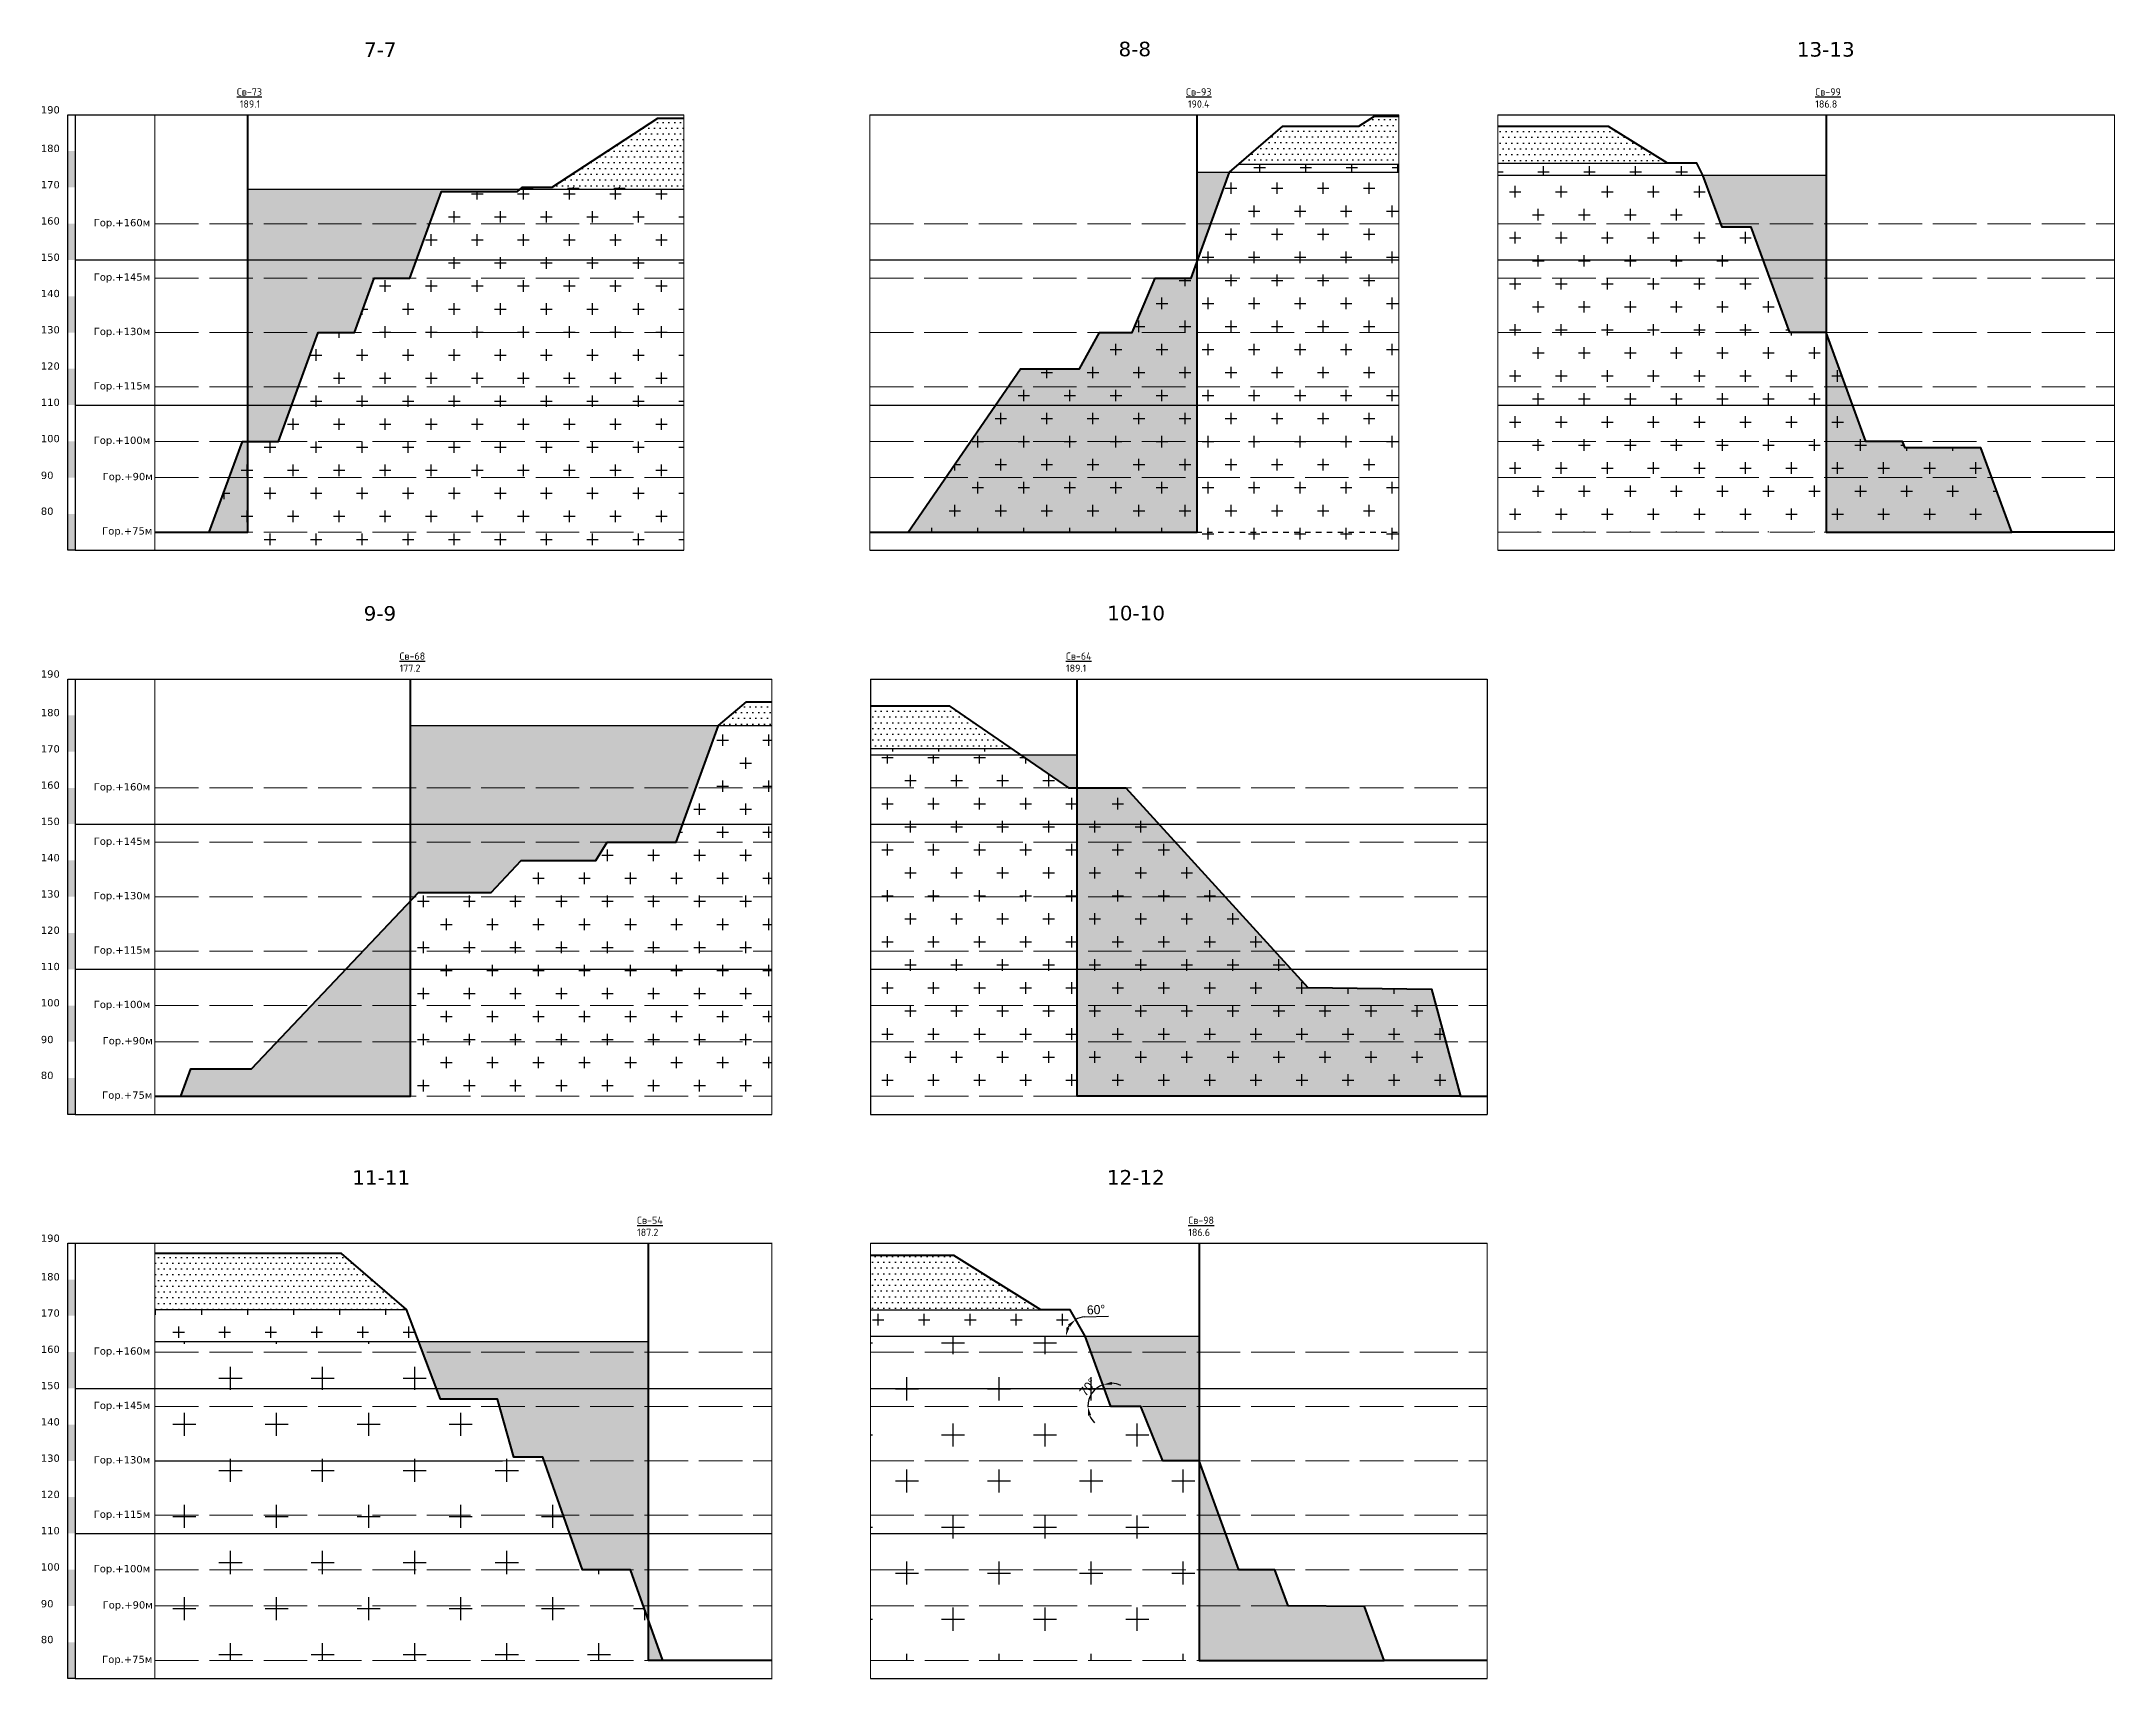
# Model space of a CAD drawing. Header units: millimetres. Extents: x 0 to 6474735, y 0 to 11273163.
# Drawn here: x 3235050 to 3235622, y 5635811 to 5636262 of the extents above; entities that cross this region are included whole.
import ezdxf

# ---------------------------------------------------------------- set-up
doc = ezdxf.new("R2010")
doc.units = ezdxf.units.MM
doc.header["$PDMODE"] = 32
doc.header["$PDSIZE"] = 0.8
for name, pattern in [('ACAD_ISO02W100', [15, 12, -3]), ('AHIDDEN2', [3, 1.5, -1.5]), ('AHIDDEN4', [7, 5, -2])]:
    doc.linetypes.add(name, pattern=pattern)
doc.layers.add('ПЛАН НА КІНЕЦЬ', color=7, linetype='Continuous')
doc.styles.add('ISO Proportional', font='isocpeur.ttf')
doc.styles.add('стиль1', font='verdana.ttf', dxfattribs={"height": 4})
doc.dimstyles.new('ISO-25', dxfattribs={"dimtxt": 2.5, "dimasz": 2.5, "dimexe": 1.25, "dimexo": 0.625, "dimtad": 1, "dimtxsty": 'Standard', "dimcen": 2.5, "dimadec": 0, "dimazin": 0, "dimtfac": 1, "dimtmove": 0, "dimatfit": 3, "dimfxl": 1, "dimarcsym": 0})

msp = doc.modelspace()

# ---------------------------------------------------------------- texts
at = {"layer": 'ПЛАН НА КІНЕЦЬ', "attachment_point": 1, "style": 'стиль1'}
for s, width, insert, char_height in [('7-7', 3.78159, (3235138.774, 5636261.86), 4), ('8-8', 3.78159, (3235346.862, 5636262.037), 4), ('13-13', 3.78159, (3235533.916, 5636261.938), 4), ('190', 7.35435, (3235049.655, 5636244.267), 2), ('180', 7.35435, (3235049.655, 5636233.634), 2), ('170', 7.35435, (3235049.655, 5636223.634), 2), ('160', 7.35435, (3235049.655, 5636213.634), 2), ('Гор.+160м', 7.35435, (3235064.245, 5636213.169), 2), ('150', 7.35435, (3235049.655, 5636203.634), 2), ('Гор.+145м', 7.35435, (3235064.245, 5636198.169), 2), ('140', 7.35435, (3235049.655, 5636193.634), 2), ('130', 7.35435, (3235049.655, 5636183.634), 2), ('Гор.+130м', 7.35435, (3235064.245, 5636183.169), 2), ('120', 7.35435, (3235049.655, 5636173.634), 2), ('110', 7.35435, (3235049.655, 5636163.634), 2), ('Гор.+115м', 7.35435, (3235064.245, 5636168.169), 2), ('100', 7.35435, (3235049.655, 5636153.634), 2), ('Гор.+100м', 7.35435, (3235064.245, 5636153.169), 2), ('90', 7.35435, (3235049.655, 5636143.501), 2), ('Гор.+90м', 7.35435, (3235066.695, 5636143.169), 2), ('80', 7.35435, (3235049.655, 5636133.618), 2), ('Гор.+75м', 7.35435, (3235066.575, 5636128.169), 2), ('9-9', 3.78159, (3235138.683, 5636106.444), 4), ('10-10', 3.78159, (3235343.726, 5636106.536), 4), ('190', 7.35435, (3235049.655, 5636088.727), 2), ('180', 7.35435, (3235049.655, 5636078.094), 2), ('170', 7.35435, (3235049.655, 5636068.094), 2), ('160', 7.35435, (3235049.655, 5636058.094), 2), ('Гор.+160м', 7.35435, (3235064.245, 5636057.629), 2), ('150', 7.35435, (3235049.655, 5636048.094), 2), ('140', 7.35435, (3235049.655, 5636038.094), 2), ('Гор.+145м', 7.35435, (3235064.245, 5636042.629), 2), ('130', 7.35435, (3235049.655, 5636028.094), 2), ('Гор.+130м', 7.35435, (3235064.245, 5636027.629), 2), ('120', 7.35435, (3235049.655, 5636018.094), 2), ('Гор.+115м', 7.35435, (3235064.245, 5636012.629), 2), ('110', 7.35435, (3235049.655, 5636008.094), 2), ('100', 7.35435, (3235049.655, 5635998.094), 2), ('Гор.+100м', 7.35435, (3235064.245, 5635997.629), 2), ('90', 7.35435, (3235049.655, 5635987.961), 2), ('Гор.+90м', 7.35435, (3235066.695, 5635987.629), 2), ('80', 7.35435, (3235049.655, 5635978.078), 2), ('Гор.+75м', 7.35435, (3235066.575, 5635972.629), 2), ('11-11', 3.78159, (3235135.537, 5635950.924), 4), ('12-12', 3.78159, (3235343.645, 5635950.974), 4), ('190', 7.35435, (3235049.655, 5635933.187), 2), ('180', 7.35435, (3235049.655, 5635922.554), 2), ('170', 7.35435, (3235049.655, 5635912.554), 2), ('160', 7.35435, (3235049.655, 5635902.554), 2), ('Гор.+160м', 7.35435, (3235064.245, 5635902.09), 2), ('150', 7.35435, (3235049.655, 5635892.554), 2), ('Гор.+145м', 7.35435, (3235064.245, 5635887.09), 2), ('140', 7.35435, (3235049.655, 5635882.554), 2), ('130', 7.35435, (3235049.655, 5635872.554), 2), ('Гор.+130м', 7.35435, (3235064.245, 5635872.09), 2), ('120', 7.35435, (3235049.655, 5635862.554), 2), ('Гор.+115м', 7.35435, (3235064.245, 5635857.09), 2), ('110', 7.35435, (3235049.655, 5635852.554), 2), ('100', 7.35435, (3235049.655, 5635842.554), 2), ('Гор.+100м', 7.35435, (3235064.245, 5635842.09), 2), ('90', 7.35435, (3235049.655, 5635832.421), 2), ('Гор.+90м', 7.35435, (3235066.695, 5635832.09), 2), ('80', 7.35435, (3235049.655, 5635822.538), 2), ('Гор.+75м', 7.35435, (3235066.575, 5635817.089), 2)]:
    msp.add_mtext_dynamic_manual_height_columns(s, width=width, gutter_width=7.5, heights=[0], dxfattribs=dict(at, insert=insert, char_height=char_height))
at = {"layer": 'ПЛАН НА КІНЕЦЬ', "linetype": 'AHIDDEN4', "char_height": 2, "attachment_point": 1, "style": 'ISO Proportional'}
for s, insert in [('\\pi0.79384;{\\LСв-73}\\P\\pi1.5938;189.1', (3235102.937, 5636249.205)), ('\\pi0.79384;{\\LСв-93}\\P\\pi1.2938;190.4', (3235364.709, 5636249.205)), ('\\pi0.79384;{\\LСв-99\\P\\pi1.3938;}186.8', (3235538.217, 5636249.205)), ('\\pi0.79384;{\\LСв-68\\P\\pi1.3938;}177.2', (3235147.793, 5636093.665)), ('\\pi0.69384;{\\LСв-64\\P\\pi1.5938;}189.1', (3235331.672, 5636093.665)), ('\\pi0.69384;{\\LСв-54\\P\\pi1.3938;}187.2', (3235213.393, 5635938.126)), ('\\pi0.79384;{\\LСв-98\\P\\pi1.3938;}186.6', (3235365.305, 5635938.126))]:
    msp.add_mtext_dynamic_manual_height_columns(s, width=8.18768, gutter_width=7.5, heights=[0], dxfattribs=dict(at, insert=insert))

# ---------------------------------------------------------------- blocks, each defined once
blk = doc.blocks.new('*D112')
at = {"layer": 'Defpoints', "color": 0, "transparency": 16777216}
for p in [(3235333.53, 5635912.39), (3235332.66, 5635907.01), (3235278.44, 5635905.19), (3235337.62, 5635905.19), (3235369.11, 5635905.19)]:
    blk.add_point(p, dxfattribs=at)
at = {"layer": 'ПЛАН НА КІНЕЦЬ', "color": 0, "lineweight": -2, "transparency": 16777216}
blk.add_line((3235337.41, 5635910.47), (3235344.08, 5635910.72), dxfattribs=at)
for start, end in [(147.0207, 152.6025), (92.2256, 119.6231)]:
    blk.add_arc((3235337.62, 5635905.19), 5.28, start, end, dxfattribs=at)
at = {"layer": 'ПЛАН НА КІНЕЦЬ', "color": 0, "transparency": 16777216}
for points in [[(3235333.34, 5635907.52), (3235332.53, 5635907.72), (3235332.34, 5635905.19)], [(3235332.91, 5635908.37), (3235333.48, 5635907.76), (3235335.01, 5635909.78)]]:
    blk.add_solid(points, dxfattribs=at)
at = {"layer": 'ПЛАН НА КІНЕЦЬ', "color": 0, "transparency": 16777216, "insert": (3235340.67, 5635912.47), "char_height": 2.5, "attachment_point": 5, "rotation": 2.2256}
blk.add_mtext('60°', dxfattribs=at)
blk = doc.blocks.new('*D113')
at = {"layer": 'Defpoints', "color": 0, "transparency": 16777216}
for p in [(3235337.62, 5635905.19), (3235278.44, 5635885.79), (3235338.9, 5635888.31), (3235344.77, 5635885.79), (3235448.52, 5635885.79)]:
    blk.add_point(p, dxfattribs=at)
at = {"layer": 'ПЛАН НА КІНЕЦЬ', "color": 0, "lineweight": -2, "transparency": 16777216}
for start, end in [(110.2393, 180), (65.1223, 87.6808), (202.5585, 225.117)]:
    blk.add_arc((3235344.77, 5635885.79), 6.39, start, end, dxfattribs=at)
at = {"layer": 'ПЛАН НА КІНЕЦЬ', "color": 0, "transparency": 16777216}
for points in [[(3235345.1, 5635891.77), (3235344.97, 5635892.59), (3235342.56, 5635891.79)], [(3235338.46, 5635883.26), (3235339.28, 5635883.42), (3235338.38, 5635885.79)]]:
    blk.add_solid(points, dxfattribs=at)
at = {"layer": 'ПЛАН НА КІНЕЦЬ', "color": 0, "transparency": 16777216, "insert": (3235338.44, 5635891.11), "char_height": 2.5, "attachment_point": 5, "rotation": 49.9538}
blk.add_mtext('70°', dxfattribs=at)

# ---------------------------------------------------------------- dimensions: what is measured, and where the dimension line sits
at = {"layer": 'ПЛАН НА КІНЕЦЬ'}
dim = msp.add_angular_dim_2l(base=(3235332.664, 5635907.007), line1=((3235278.439, 5635905.191), (3235369.112, 5635905.191)), line2=((3235337.62, 5635905.191), (3235333.526, 5635912.391)), dimstyle='ISO-25', dxfattribs=at)
dim.commit()
dim.dimension.update_dxf_attribs({"geometry": '*D112', "text_midpoint": (3235340.673, 5635912.468)})
dim = msp.add_angular_dim_2l(base=(3235338.901, 5635888.314), line1=((3235278.439, 5635885.791), (3235448.517, 5635885.791)), line2=((3235344.772, 5635885.791), (3235337.62, 5635905.191)), dimstyle='ISO-25', dxfattribs=at)
dim.commit()
dim.dimension.update_dxf_attribs({"geometry": '*D113', "text_midpoint": (3235339.88, 5635889.903), "dimtype": 162})

# ---------------------------------------------------------------- hatches: boundary and pattern name
at = {"layer": 'ПЛАН НА КІНЕЦЬ'}
h = msp.add_hatch(dxfattribs=at)
h.set_pattern_fill('DOTS', color=256)
h.set_pattern_definition([(0, (3431.64, 837.063), (0.79375, 1.5875), [0, -1.5875])])
h.paths.add_polyline_path([(3235205.84, 5636231.871), (3235219.782, 5636231.871), (3235219.782, 5636240.971), (3235219.778, 5636240.971)])
h.paths.add_polyline_path([(3235219.782, 5636231.871), (3235226.963, 5636231.871), (3235226.963, 5636240.971), (3235219.782, 5636240.971)])
h.paths.add_polyline_path([(3235219.782, 5636221.971), (3235226.963, 5636221.971), (3235226.963, 5636231.871), (3235219.782, 5636231.871)])
h.paths.add_polyline_path([(3235219.782, 5636231.871), (3235205.84, 5636231.871), (3235190.675, 5636221.971), (3235219.782, 5636221.971)])
h = msp.add_hatch(dxfattribs=at)
h.set_pattern_fill('DOTS', color=256)
h.set_pattern_definition([(0, (3691.6723, 1074.3562), (0.79375, 1.5875), [0, -1.5875])])
h.paths.add_polyline_path([(3235424.122, 5636228.271), (3235424.122, 5636231.871), (3235384.185, 5636231.871), (3235380.023, 5636228.271)])
h.paths.add_polyline_path([(3235424.122, 5636231.871), (3235424.122, 5636241.473), (3235417.485, 5636241.473), (3235413.164, 5636238.771), (3235392.164, 5636238.771), (3235384.185, 5636231.871)])
h = msp.add_hatch(dxfattribs=at)
h.set_pattern_fill('DOTS', color=256)
h.set_pattern_definition([(0, (3839.5101, 2093.41), (0.79375, 1.5875), [0, -1.5875])])
h.paths.add_polyline_path([(3235451.452, 5636238.671), (3235451.452, 5636231.871), (3235492.912, 5636231.871), (3235481.975, 5636238.671)])
h.paths.add_polyline_path([(3235451.452, 5636231.871), (3235451.452, 5636228.571), (3235498.219, 5636228.571), (3235492.912, 5636231.871)])
h = msp.add_hatch(color=256, dxfattribs=at)
h.dxf.hatch_style = 1
h.paths.add_polyline_path([(3235059.14, 5636231.871), (3235057.14, 5636231.871), (3235057.14, 5636221.871), (3235059.14, 5636221.871)])
h = msp.add_hatch(dxfattribs=at)
h.set_pattern_fill('CROSS', color=256)
h.set_pattern_definition([(0, (3235460.4, 5636227.404), (6.35, 6.35), [3.175, -9.525]), (90, (3235461.9875, 5636225.8167), (-6.35, 6.35), [3.175, -9.525])])
h.paths.add_polyline_path([(3235424.122, 5636226.071), (3235424.122, 5636228.271), (3235380.023, 5636228.271), (3235377.479, 5636226.071)])
h = msp.add_hatch(dxfattribs=at)
h.set_pattern_fill('CROSS', color=256)
h.set_pattern_definition([(0, (3839.51, 2093.41), (6.35, 6.35), [3.175, -9.525]), (90, (3841.0976, 2091.8225), (-6.35, 6.35), [3.175, -9.525])])
h.paths.add_polyline_path([(3235451.452, 5636228.571), (3235451.452, 5636225.271), (3235507.999, 5636225.271), (3235506.298, 5636228.571)])
h = msp.add_hatch(dxfattribs=at)
h.set_pattern_fill('CROSS', color=256)
h.set_pattern_definition([(0, (3235104.932, 5636143.892), (6.35, 6.35), [3.175, -9.525]), (90, (3235106.5194, 5636142.305), (-6.35, 6.35), [3.175, -9.525])])
h.paths.add_polyline_path([(3235106.743, 5636151.871), (3235105.239, 5636151.871), (3235101.588, 5636141.871), (3235106.743, 5636141.871)])
h.paths.add_polyline_path([(3235106.743, 5636141.871), (3235101.588, 5636141.871), (3235096.113, 5636126.871), (3235106.743, 5636126.871)])
h.paths.add_polyline_path([(3235219.782, 5636221.371), (3235181.868, 5636221.371), (3235181.144, 5636220.711), (3235160.127, 5636220.711), (3235156.912, 5636211.871), (3235219.782, 5636211.871)])
h.paths.add_polyline_path([(3235226.963, 5636221.371), (3235219.782, 5636221.371), (3235219.782, 5636211.871), (3235226.963, 5636211.871)])
h.paths.add_polyline_path([(3235226.963, 5636211.871), (3235219.782, 5636211.871), (3235219.782, 5636201.871), (3235226.963, 5636201.871)])
h.paths.add_polyline_path([(3235219.782, 5636211.871), (3235156.912, 5636211.871), (3235153.276, 5636201.871), (3235219.782, 5636201.871)])
h.paths.add_polyline_path([(3235219.782, 5636201.871), (3235153.276, 5636201.871), (3235151.457, 5636196.871), (3235219.782, 5636196.871)])
h.paths.add_polyline_path([(3235226.963, 5636201.871), (3235219.782, 5636201.871), (3235219.782, 5636196.871), (3235226.963, 5636196.871)])
h.paths.add_polyline_path([(3235226.963, 5636196.871), (3235219.782, 5636196.871), (3235219.782, 5636191.871), (3235226.963, 5636191.871)])
h.paths.add_polyline_path([(3235219.782, 5636196.871), (3235141.581, 5636196.871), (3235139.762, 5636191.871), (3235219.782, 5636191.871)])
h.paths.add_polyline_path([(3235219.782, 5636191.871), (3235139.762, 5636191.871), (3235136.122, 5636181.871), (3235219.782, 5636181.871)])
h.paths.add_polyline_path([(3235226.963, 5636191.871), (3235219.782, 5636191.871), (3235219.782, 5636181.871), (3235226.963, 5636181.871)])
h.paths.add_polyline_path([(3235226.963, 5636181.871), (3235219.782, 5636181.871), (3235219.782, 5636171.871), (3235226.963, 5636171.871)])
h.paths.add_polyline_path([(3235219.782, 5636181.871), (3235136.122, 5636181.871), (3235136.122, 5636181.868), (3235126.122, 5636181.868), (3235122.482, 5636171.871), (3235219.782, 5636171.871)])
h.paths.add_polyline_path([(3235219.782, 5636171.871), (3235122.482, 5636171.871), (3235120.661, 5636166.871), (3235219.782, 5636166.871)])
h.paths.add_polyline_path([(3235219.782, 5636166.871), (3235120.661, 5636166.871), (3235118.84, 5636161.871), (3235219.782, 5636161.871)])
h.paths.add_polyline_path([(3235226.963, 5636171.871), (3235219.782, 5636171.871), (3235219.782, 5636166.871), (3235226.963, 5636166.871)])
h.paths.add_polyline_path([(3235226.963, 5636166.871), (3235219.782, 5636166.871), (3235219.782, 5636161.871), (3235226.963, 5636161.871)])
h.paths.add_polyline_path([(3235226.963, 5636161.871), (3235219.782, 5636161.871), (3235219.782, 5636151.871), (3235226.963, 5636151.871)])
h.paths.add_polyline_path([(3235219.782, 5636161.871), (3235118.84, 5636161.871), (3235115.199, 5636151.871), (3235219.782, 5636151.871)])
h.paths.add_polyline_path([(3235219.782, 5636151.871), (3235106.743, 5636151.871), (3235106.743, 5636141.871), (3235219.782, 5636141.871)])
h.paths.add_polyline_path([(3235226.963, 5636151.871), (3235219.782, 5636151.871), (3235219.782, 5636141.871), (3235226.963, 5636141.871)])
h.paths.add_polyline_path([(3235226.963, 5636141.871), (3235219.782, 5636141.871), (3235219.782, 5636131.871), (3235226.963, 5636131.871)])
h.paths.add_polyline_path([(3235219.782, 5636141.871), (3235106.743, 5636141.871), (3235106.743, 5636131.871), (3235219.782, 5636131.871)])
h.paths.add_polyline_path([(3235219.782, 5636131.871), (3235106.743, 5636131.871), (3235106.743, 5636126.871), (3235219.782, 5636126.871)])
h.paths.add_polyline_path([(3235226.963, 5636131.871), (3235219.782, 5636131.871), (3235219.782, 5636126.871), (3235226.963, 5636126.871)])
h.paths.add_polyline_path([(3235226.963, 5636126.871), (3235219.782, 5636126.871), (3235219.782, 5636121.871), (3235226.963, 5636121.871)])
h.paths.add_polyline_path([(3235219.782, 5636126.871), (3235106.743, 5636126.871), (3235106.743, 5636121.871), (3235219.782, 5636121.871)])
h = msp.add_hatch(color=91, dxfattribs=at)
h.dxf.hatch_style = 1
h.paths.add_polyline_path([(3235106.743, 5636151.871), (3235115.199, 5636151.871), (3235126.123, 5636181.871), (3235136.122, 5636181.868), (3235141.581, 5636196.871), (3235151.457, 5636196.871), (3235160.127, 5636220.711), (3235181.144, 5636220.711), (3235181.868, 5636221.371), (3235106.743, 5636221.371)])
h = msp.add_hatch(dxfattribs=at)
h.set_pattern_fill('CROSS', color=256)
h.set_pattern_definition([(0, (3235220.3316, 5636221.6995), (6.35, 6.35), [3.175, -9.525]), (90, (3235221.919, 5636220.112), (-6.35, 6.35), [3.175, -9.525])])
h.paths.add_polyline_path([(3235182.527, 5636221.971), (3235181.868, 5636221.371), (3235219.782, 5636221.371), (3235219.782, 5636221.971)])
h = msp.add_hatch(dxfattribs=at)
h.set_pattern_fill('CROSS', color=256)
h.set_pattern_definition([(0, (6470739.399, 11272405.446), (6.35, 6.35), [3.175, -9.525]), (90, (6470740.986, 11272403.859), (-6.35, 6.35), [3.175, -9.525])])
h.paths.add_polyline_path([(3235368.515, 5636196.871), (3235356.982, 5636196.871), (3235351.204, 5636183.322), (3235351.204, 5636181.871), (3235368.515, 5636181.871)])
h.paths.add_polyline_path([(3235368.515, 5636181.871), (3235351.204, 5636181.871), (3235351.204, 5636166.871), (3235368.515, 5636166.871)])
h.paths.add_polyline_path([(3235351.204, 5636181.871), (3235341.573, 5636181.871), (3235336.113, 5636171.871), (3235319.784, 5636171.871), (3235316.344, 5636166.871), (3235351.204, 5636166.871)])
h.paths.add_polyline_path([(3235351.204, 5636166.871), (3235316.344, 5636166.871), (3235312.904, 5636161.871), (3235351.204, 5636161.871)])
h.paths.add_polyline_path([(3235351.204, 5636161.871), (3235312.904, 5636161.871), (3235306.024, 5636151.871), (3235351.204, 5636151.871)])
h.paths.add_polyline_path([(3235351.204, 5636151.871), (3235306.024, 5636151.871), (3235299.144, 5636141.871), (3235351.204, 5636141.871)])
h.paths.add_polyline_path([(3235351.204, 5636141.871), (3235299.144, 5636141.871), (3235288.824, 5636126.871), (3235351.204, 5636126.871)])
h.paths.add_polyline_path([(3235368.515, 5636141.871), (3235351.204, 5636141.871), (3235351.204, 5636126.871), (3235368.515, 5636126.871)])
h.paths.add_polyline_path([(3235368.515, 5636151.871), (3235351.204, 5636151.871), (3235351.204, 5636141.871), (3235368.515, 5636141.871)])
h.paths.add_polyline_path([(3235368.515, 5636161.871), (3235351.204, 5636161.871), (3235351.204, 5636151.871), (3235368.515, 5636151.871)])
h.paths.add_polyline_path([(3235368.515, 5636166.871), (3235351.204, 5636166.871), (3235351.204, 5636161.871), (3235368.515, 5636161.871)])
h.paths.add_polyline_path([(3235424.122, 5636126.871), (3235424.122, 5636131.871), (3235368.515, 5636131.871), (3235368.515, 5636126.871)])
h.paths.add_polyline_path([(3235424.122, 5636131.871), (3235424.122, 5636141.871), (3235368.515, 5636141.871), (3235368.515, 5636131.871)])
h.paths.add_polyline_path([(3235424.122, 5636141.871), (3235424.122, 5636151.871), (3235368.515, 5636151.871), (3235368.515, 5636141.871)])
h.paths.add_polyline_path([(3235424.122, 5636151.871), (3235424.122, 5636161.871), (3235368.515, 5636161.871), (3235368.515, 5636151.871)])
h.paths.add_polyline_path([(3235424.122, 5636171.871), (3235424.122, 5636181.871), (3235368.515, 5636181.871), (3235368.515, 5636171.871)])
h.paths.add_polyline_path([(3235424.122, 5636201.871), (3235424.122, 5636211.871), (3235372.344, 5636211.871), (3235368.727, 5636201.871)])
h.paths.add_polyline_path([(3235424.122, 5636211.871), (3235424.122, 5636221.871), (3235375.96, 5636221.871), (3235372.344, 5636211.871)])
h.paths.add_polyline_path([(3235424.122, 5636196.871), (3235424.122, 5636201.871), (3235368.727, 5636201.871), (3235368.515, 5636201.285), (3235368.515, 5636196.871)])
h.paths.add_polyline_path([(3235424.122, 5636191.871), (3235424.122, 5636196.871), (3235368.515, 5636196.871), (3235368.515, 5636191.871)])
h.paths.add_polyline_path([(3235424.122, 5636181.871), (3235424.122, 5636191.871), (3235368.515, 5636191.871), (3235368.515, 5636181.871)])
h.paths.add_polyline_path([(3235424.122, 5636161.871), (3235424.122, 5636166.871), (3235368.515, 5636166.871), (3235368.515, 5636161.871)])
h.paths.add_polyline_path([(3235424.122, 5636166.871), (3235424.122, 5636171.871), (3235368.515, 5636171.871), (3235368.515, 5636166.871)])
h.paths.add_polyline_path([(3235424.122, 5636121.871), (3235424.122, 5636126.871), (3235368.515, 5636126.871), (3235368.515, 5636121.871)])
h.paths.add_polyline_path([(3235424.122, 5636221.871), (3235424.122, 5636226.071), (3235377.479, 5636226.071), (3235375.96, 5636221.871)])
h = msp.add_hatch(color=91, dxfattribs=at)
h.dxf.hatch_style = 1
h.paths.add_polyline_path([(3235377.479, 5636226.071), (3235368.515, 5636226.071), (3235368.515, 5636201.285)])
h = msp.add_hatch(dxfattribs=at)
h.set_pattern_fill('CROSS', color=256)
h.set_pattern_definition([(0, (3235543.564, 5636169.8934), (6.35, 6.35), [3.175, -9.525]), (90, (3235545.152, 5636168.306), (-6.35, 6.35), [3.175, -9.525])])
h.paths.add_polyline_path([(3235542.024, 5636181.871), (3235542.024, 5636166.871), (3235547.486, 5636166.871)])
h.paths.add_polyline_path([(3235547.486, 5636166.871), (3235542.024, 5636166.871), (3235542.024, 5636161.871), (3235549.306, 5636161.871)])
h.paths.add_polyline_path([(3235549.306, 5636161.871), (3235542.024, 5636161.871), (3235542.024, 5636151.871), (3235552.947, 5636151.871)])
h.paths.add_polyline_path([(3235584.701, 5636150.071), (3235563.762, 5636150.071), (3235563.048, 5636151.871), (3235552.947, 5636151.871), (3235542.024, 5636151.871), (3235542.024, 5636141.871), (3235587.692, 5636141.871)])
h.paths.add_polyline_path([(3235587.692, 5636141.871), (3235542.024, 5636141.871), (3235542.024, 5636126.871), (3235593.164, 5636126.871)])
h.paths.add_polyline_path([(3235451.452, 5636221.871), (3235451.452, 5636211.871), (3235512.942, 5636211.871), (3235509.253, 5636221.871)])
h.paths.add_polyline_path([(3235451.452, 5636211.871), (3235451.452, 5636201.871), (3235524.637, 5636201.871), (3235521.314, 5636210.871), (3235513.311, 5636210.871), (3235512.942, 5636211.871)])
h.paths.add_polyline_path([(3235451.452, 5636225.271), (3235451.452, 5636221.871), (3235509.253, 5636221.871), (3235507.999, 5636225.271)])
h.paths.add_polyline_path([(3235451.452, 5636196.871), (3235451.452, 5636191.871), (3235528.331, 5636191.871), (3235526.484, 5636196.871)])
h.paths.add_polyline_path([(3235451.452, 5636201.871), (3235451.452, 5636196.871), (3235526.484, 5636196.871), (3235524.637, 5636201.871)])
h.paths.add_polyline_path([(3235451.452, 5636191.871), (3235451.452, 5636181.871), (3235532.024, 5636181.871), (3235528.331, 5636191.871)])
h.paths.add_polyline_path([(3235451.452, 5636181.871), (3235451.452, 5636171.871), (3235542.024, 5636171.871), (3235542.024, 5636181.871)])
h.paths.add_polyline_path([(3235451.452, 5636161.871), (3235451.452, 5636151.871), (3235542.024, 5636151.871), (3235542.024, 5636161.871)])
h.paths.add_polyline_path([(3235451.452, 5636171.871), (3235451.452, 5636166.871), (3235542.024, 5636166.871), (3235542.024, 5636171.871)])
h.paths.add_polyline_path([(3235451.452, 5636166.871), (3235451.452, 5636161.871), (3235542.024, 5636161.871), (3235542.024, 5636166.871)])
h.paths.add_polyline_path([(3235451.452, 5636151.871), (3235451.452, 5636141.871), (3235542.024, 5636141.871), (3235542.024, 5636151.871)])
h.paths.add_polyline_path([(3235451.452, 5636131.871), (3235451.452, 5636126.871), (3235542.024, 5636126.871), (3235542.024, 5636131.871)])
h.paths.add_polyline_path([(3235451.452, 5636141.871), (3235451.452, 5636131.871), (3235542.024, 5636131.871), (3235542.024, 5636141.871)])
h = msp.add_hatch(color=91, dxfattribs=at)
h.dxf.hatch_style = 1
h.paths.add_polyline_path([(3235542.024, 5636181.871), (3235532.024, 5636181.884), (3235521.314, 5636210.871), (3235513.311, 5636210.871), (3235507.999, 5636225.271), (3235542.024, 5636225.271)])
h = msp.add_hatch(color=256, dxfattribs=at)
h.dxf.hatch_style = 1
h.paths.add_polyline_path([(3235059.14, 5636211.871), (3235057.14, 5636211.871), (3235057.14, 5636201.871), (3235059.14, 5636201.871)])
h = msp.add_hatch(color=211, dxfattribs=at)
h.dxf.hatch_style = 1
h.paths.add_polyline_path([(3235288.824, 5636126.871), (3235368.515, 5636126.871), (3235368.515, 5636201.285), (3235366.919, 5636196.871), (3235356.982, 5636196.871), (3235350.585, 5636181.871), (3235341.755, 5636181.871), (3235336.113, 5636171.871), (3235319.784, 5636171.871)])
h = msp.add_hatch(color=256, dxfattribs=at)
h.dxf.hatch_style = 1
h.paths.add_polyline_path([(3235059.14, 5636191.871), (3235057.14, 5636191.871), (3235057.14, 5636181.871), (3235059.14, 5636181.871)])
h = msp.add_hatch(color=211, dxfattribs=at)
h.dxf.hatch_style = 1
h.paths.add_polyline_path([(3235542.024, 5636126.871), (3235593.164, 5636126.871), (3235584.701, 5636150.071), (3235563.762, 5636150.071), (3235563.048, 5636151.871), (3235552.947, 5636151.871), (3235542.024, 5636181.871)])
h = msp.add_hatch(color=256, dxfattribs=at)
h.dxf.hatch_style = 1
h.paths.add_polyline_path([(3235059.14, 5636171.871), (3235057.14, 5636171.871), (3235057.14, 5636161.871), (3235059.14, 5636161.871)])
h = msp.add_hatch(color=256, dxfattribs=at)
h.dxf.hatch_style = 1
h.paths.add_polyline_path([(3235059.14, 5636151.871), (3235057.14, 5636151.871), (3235057.14, 5636141.871), (3235059.14, 5636141.871)])
h = msp.add_hatch(color=211, dxfattribs=at)
h.dxf.hatch_style = 1
h.paths.add_polyline_path([(3235096.103, 5636126.845), (3235106.743, 5636126.845), (3235106.743, 5636151.871), (3235105.239, 5636151.871)])
h = msp.add_hatch(color=256, dxfattribs=at)
h.dxf.hatch_style = 1
h.paths.add_polyline_path([(3235059.14, 5636131.871), (3235057.14, 5636131.871), (3235057.14, 5636121.871), (3235059.14, 5636121.871)])
h = msp.add_hatch(dxfattribs=at)
h.set_pattern_fill('DOTS', color=256)
h.set_pattern_definition([(0, (3476.2493, 1085.5186), (0.79375, 1.5875), [0, -1.5875])])
h.paths.add_polyline_path([(3235251.209, 5636076.331), (3235251.209, 5636080.031), (3235244.219, 5636080.031), (3235239.862, 5636076.331)])
h.paths.add_polyline_path([(3235251.209, 5636073.531), (3235251.209, 5636076.331), (3235239.862, 5636076.331), (3235236.564, 5636073.531)])
h = msp.add_hatch(dxfattribs=at)
h.set_pattern_fill('DOTS', color=211)
h.set_pattern_definition([(0, (3660.0758, 1287.51), (0.79375, 1.5875), [0, -1.5875])])
h.paths.add_polyline_path([(3235278.439, 5636078.931), (3235278.439, 5636076.331), (3235303.963, 5636076.331), (3235300.179, 5636078.931)])
h.paths.add_polyline_path([(3235278.439, 5636076.331), (3235278.439, 5636067.231), (3235317.21, 5636067.231), (3235303.963, 5636076.331)])
h = msp.add_hatch(color=256, dxfattribs=at)
h.dxf.hatch_style = 1
h.paths.add_polyline_path([(3235059.14, 5636076.331), (3235057.14, 5636076.331), (3235057.14, 5636066.331), (3235059.14, 5636066.331)])
h = msp.add_hatch(dxfattribs=at)
h.set_pattern_fill('CROSS', color=256)
h.paths.add_polyline_path([(3235251.209, 5635976.331), (3235251.209, 5635986.331), (3235151.599, 5635986.331), (3235151.599, 5635976.331)])
h.paths.add_polyline_path([(3235251.209, 5635986.331), (3235251.209, 5635996.331), (3235151.599, 5635996.331), (3235151.599, 5635986.331)])
h.paths.add_polyline_path([(3235251.209, 5636006.331), (3235251.209, 5636011.331), (3235151.599, 5636011.331), (3235151.599, 5636006.331)])
h.paths.add_polyline_path([(3235251.209, 5636011.331), (3235251.209, 5636016.331), (3235151.599, 5636016.331), (3235151.599, 5636011.331)])
h.paths.add_polyline_path([(3235251.209, 5636036.331), (3235251.209, 5636041.331), (3235205.881, 5636041.331), (3235202.716, 5636036.331)])
h.paths.add_polyline_path([(3235251.209, 5636026.331), (3235251.209, 5636036.331), (3235182.098, 5636036.331), (3235173.887, 5636027.531), (3235153.799, 5636027.531), (3235152.664, 5636026.331)])
h.paths.add_polyline_path([(3235251.209, 5636056.331), (3235251.209, 5636066.331), (3235233.941, 5636066.331), (3235230.298, 5636056.331)])
h.paths.add_polyline_path([(3235251.209, 5636066.331), (3235251.209, 5636073.531), (3235236.564, 5636073.531), (3235233.941, 5636066.331)])
h.paths.add_polyline_path([(3235251.209, 5636046.331), (3235251.209, 5636056.331), (3235230.298, 5636056.331), (3235226.655, 5636046.331)])
h.paths.add_polyline_path([(3235251.209, 5636041.331), (3235251.209, 5636046.331), (3235226.655, 5636046.331), (3235224.834, 5636041.331)])
h.paths.add_polyline_path([(3235251.209, 5636016.331), (3235251.209, 5636026.331), (3235152.664, 5636026.331), (3235151.599, 5636025.205), (3235151.599, 5636016.331)])
h.paths.add_polyline_path([(3235251.209, 5635996.331), (3235251.209, 5636006.331), (3235151.599, 5636006.331), (3235151.599, 5635996.331)])
h.paths.add_polyline_path([(3235251.209, 5635971.331), (3235251.209, 5635976.331), (3235151.599, 5635976.331), (3235151.599, 5635971.331)])
h = msp.add_hatch(color=91, dxfattribs=at)
h.dxf.hatch_style = 1
h.paths.add_polyline_path([(3235151.599, 5636025.205), (3235151.599, 5636073.531), (3235236.564, 5636073.531), (3235224.853, 5636041.384), (3235205.881, 5636041.331), (3235202.716, 5636036.331), (3235182.098, 5636036.331), (3235173.887, 5636027.531), (3235153.799, 5636027.531)])
h = msp.add_hatch(dxfattribs=at)
h.set_pattern_fill('CROSS', color=211)
h.set_pattern_definition([(0, (3660.076, 1287.51), (6.35, 6.35), [3.175, -9.525]), (90, (3661.663, 1285.9226), (-6.35, 6.35), [3.175, -9.525])])
h.paths.add_polyline_path([(3235319.83, 5636065.431), (3235318.52, 5636066.331), (3235278.439, 5636066.331), (3235278.439, 5636065.431)])
h.paths.add_polyline_path([(3235278.439, 5636067.231), (3235278.439, 5636066.331), (3235318.52, 5636066.331), (3235317.21, 5636067.231)])
h = msp.add_hatch(dxfattribs=at)
h.set_pattern_fill('CROSS', color=256)
h.set_pattern_definition([(0, (3235345.0575, 5636051.9695), (6.35, 6.35), [3.175, -9.525]), (90, (3235346.645, 5636050.382), (-6.35, 6.35), [3.175, -9.525])])
h.paths.add_polyline_path([(3235351.204, 5636053.743), (3235348.841, 5636056.331), (3235335.479, 5636056.331), (3235335.479, 5636046.331), (3235351.204, 5636046.331)])
h.paths.add_polyline_path([(3235351.204, 5636053.743), (3235351.204, 5636046.331), (3235357.972, 5636046.331)])
h.paths.add_polyline_path([(3235351.204, 5636046.331), (3235335.479, 5636046.331), (3235335.479, 5636041.331), (3235351.204, 5636041.331)])
h.paths.add_polyline_path([(3235357.972, 5636046.331), (3235351.204, 5636046.331), (3235351.204, 5636041.331), (3235362.537, 5636041.331)])
h.paths.add_polyline_path([(3235351.204, 5636041.331), (3235335.479, 5636041.331), (3235335.479, 5636026.331), (3235351.204, 5636026.331)])
h.paths.add_polyline_path([(3235362.537, 5636041.331), (3235351.204, 5636041.331), (3235351.204, 5636026.331), (3235376.233, 5636026.331)])
h.paths.add_polyline_path([(3235351.204, 5636026.331), (3235335.479, 5636026.331), (3235335.479, 5636011.331), (3235351.204, 5636011.331)])
h.paths.add_polyline_path([(3235376.233, 5636026.331), (3235351.204, 5636026.331), (3235351.204, 5636011.331), (3235389.929, 5636011.331)])
h.paths.add_polyline_path([(3235351.204, 5636011.331), (3235335.479, 5636011.331), (3235335.479, 5636006.331), (3235351.204, 5636006.331)])
h.paths.add_polyline_path([(3235389.929, 5636011.331), (3235351.204, 5636011.331), (3235351.204, 5636006.331), (3235394.494, 5636006.331)])
h.paths.add_polyline_path([(3235394.494, 5636006.331), (3235351.204, 5636006.331), (3235351.204, 5635996.331), (3235434.419, 5635996.331), (3235433.208, 5636000.831), (3235399.06, 5636001.331)])
h.paths.add_polyline_path([(3235351.204, 5636006.331), (3235335.479, 5636006.331), (3235335.479, 5635996.331), (3235351.204, 5635996.331)])
h.paths.add_polyline_path([(3235351.204, 5635996.331), (3235335.479, 5635996.331), (3235335.479, 5635986.331), (3235351.204, 5635986.331)])
h.paths.add_polyline_path([(3235351.204, 5635986.331), (3235335.479, 5635986.331), (3235335.479, 5635971.331), (3235351.204, 5635971.331)])
h.paths.add_polyline_path([(3235437.111, 5635986.331), (3235351.204, 5635986.331), (3235351.204, 5635971.331), (3235441.149, 5635971.331)])
h.paths.add_polyline_path([(3235434.419, 5635996.331), (3235351.204, 5635996.331), (3235351.204, 5635986.331), (3235437.111, 5635986.331)])
h.paths.add_polyline_path([(3235278.439, 5636065.431), (3235278.439, 5636056.331), (3235333.077, 5636056.331), (3235319.83, 5636065.431)])
h.paths.add_polyline_path([(3235278.439, 5636036.331), (3235278.439, 5636026.331), (3235335.479, 5636026.331), (3235335.479, 5636036.331)])
h.paths.add_polyline_path([(3235278.439, 5636056.331), (3235278.439, 5636046.331), (3235335.479, 5636046.331), (3235335.479, 5636056.331)])
h.paths.add_polyline_path([(3235278.439, 5636046.331), (3235278.439, 5636041.331), (3235335.479, 5636041.331), (3235335.479, 5636046.331)])
h.paths.add_polyline_path([(3235278.439, 5636041.331), (3235278.439, 5636036.331), (3235335.479, 5636036.331), (3235335.479, 5636041.331)])
h.paths.add_polyline_path([(3235278.439, 5636026.331), (3235278.439, 5636016.331), (3235335.479, 5636016.331), (3235335.479, 5636026.331)])
h.paths.add_polyline_path([(3235278.439, 5636011.331), (3235278.439, 5636006.331), (3235335.479, 5636006.331), (3235335.479, 5636011.331)])
h.paths.add_polyline_path([(3235278.439, 5636016.331), (3235278.439, 5636011.331), (3235335.479, 5636011.331), (3235335.479, 5636016.331)])
h.paths.add_polyline_path([(3235278.439, 5636006.331), (3235278.439, 5635996.331), (3235335.479, 5635996.331), (3235335.479, 5636006.331)])
h.paths.add_polyline_path([(3235278.439, 5635996.331), (3235278.439, 5635986.331), (3235335.479, 5635986.331), (3235335.479, 5635996.331)])
h.paths.add_polyline_path([(3235278.439, 5635986.331), (3235278.439, 5635976.331), (3235335.479, 5635976.331), (3235335.479, 5635986.331)])
h.paths.add_polyline_path([(3235278.439, 5635976.331), (3235278.439, 5635971.331), (3235335.479, 5635971.331), (3235335.479, 5635976.331)])
h = msp.add_hatch(color=91, dxfattribs=at)
h.dxf.hatch_style = 1
h.paths.add_polyline_path([(3235335.479, 5636056.331), (3235335.479, 5636065.431), (3235319.83, 5636065.431), (3235333.077, 5636056.331)])
h = msp.add_hatch(color=256, dxfattribs=at)
h.dxf.hatch_style = 1
h.paths.add_polyline_path([(3235059.14, 5636056.331), (3235057.14, 5636056.331), (3235057.14, 5636046.331), (3235059.14, 5636046.331)])
h = msp.add_hatch(color=211, dxfattribs=at)
h.dxf.hatch_style = 1
h.paths.add_polyline_path([(3235335.479, 5636056.331), (3235348.841, 5636056.331), (3235399.06, 5636001.331), (3235433.208, 5636000.831), (3235441.149, 5635971.331), (3235335.479, 5635971.331)])
h = msp.add_hatch(color=256, dxfattribs=at)
h.dxf.hatch_style = 1
h.paths.add_polyline_path([(3235059.14, 5636036.331), (3235057.14, 5636036.331), (3235057.14, 5636026.331), (3235059.14, 5636026.331)])
h = msp.add_hatch(color=211, dxfattribs=at)
h.dxf.hatch_style = 1
h.paths.add_polyline_path([(3235088.235, 5635971.331), (3235151.599, 5635971.331), (3235151.599, 5636025.205), (3235107.736, 5635978.831), (3235091.003, 5635978.831)])
h = msp.add_hatch(color=256, dxfattribs=at)
h.dxf.hatch_style = 1
h.paths.add_polyline_path([(3235059.14, 5636016.331), (3235057.14, 5636016.331), (3235057.14, 5636006.331), (3235059.14, 5636006.331)])
h = msp.add_hatch(color=256, dxfattribs=at)
h.dxf.hatch_style = 1
h.paths.add_polyline_path([(3235059.14, 5635996.331), (3235057.14, 5635996.331), (3235057.14, 5635986.331), (3235059.14, 5635986.331)])
h = msp.add_hatch(color=256, dxfattribs=at)
h.dxf.hatch_style = 1
h.paths.add_polyline_path([(3235059.14, 5635976.331), (3235057.14, 5635976.331), (3235057.14, 5635966.331), (3235059.14, 5635966.331)])
h = msp.add_hatch(dxfattribs=at)
h.set_pattern_fill('DOTS', color=256)
h.set_pattern_definition([(0, (3444.0774, 1398.8688), (0.79375, 1.5875), [0, -1.5875])])
h.paths.add_polyline_path([(3235135.526, 5635914.738), (3235137.708, 5635920.594)], flags=16)
h.paths.add_polyline_path([(3235081.13, 5635927.991), (3235081.13, 5635920.791), (3235140.914, 5635920.791), (3235132.596, 5635927.991)])
h.paths.add_polyline_path([(3235081.13, 5635920.791), (3235081.13, 5635912.491), (3235150.503, 5635912.491), (3235140.914, 5635920.791)])
h = msp.add_hatch(dxfattribs=at)
h.set_pattern_fill('DOTS', color=256)
h.set_pattern_definition([(0, (3668.727, 1586.446), (0.79375, 1.5875), [0, -1.5875])])
h.paths.add_polyline_path([(3235278.439, 5635927.391), (3235278.439, 5635920.791), (3235312.01, 5635920.791), (3235301.451, 5635927.391)])
h.paths.add_polyline_path([(3235278.439, 5635920.791), (3235278.439, 5635912.391), (3235325.448, 5635912.391), (3235312.01, 5635920.791)])
h = msp.add_hatch(color=256, dxfattribs=at)
h.dxf.hatch_style = 1
h.paths.add_polyline_path([(3235059.14, 5635920.791), (3235057.14, 5635920.791), (3235057.14, 5635910.791), (3235059.14, 5635910.791)])
h = msp.add_hatch(dxfattribs=at)
h.set_pattern_fill('CROSS', color=256)
h.set_pattern_definition([(0, (3444.0774, 1398.869), (6.35, 6.35), [3.175, -9.525]), (90, (3445.665, 1397.281), (-6.35, 6.35), [3.175, -9.525])])
h.paths.add_polyline_path([(3235081.13, 5635910.791), (3235081.13, 5635903.691), (3235153.832, 5635903.691), (3235151.146, 5635910.791)])
h.paths.add_polyline_path([(3235081.13, 5635912.491), (3235081.13, 5635910.791), (3235151.146, 5635910.791), (3235150.503, 5635912.491)])
h = msp.add_hatch(dxfattribs=at)
h.set_pattern_fill('CROSS', color=256)
h.set_pattern_definition([(0, (3668.727, 1586.446), (6.35, 6.35), [3.175, -9.525]), (90, (3670.3145, 1584.8585), (-6.35, 6.35), [3.175, -9.525])])
h.paths.add_polyline_path([(3235278.439, 5635910.791), (3235278.439, 5635905.191), (3235337.62, 5635905.191), (3235334.435, 5635910.791)])
h.paths.add_polyline_path([(3235278.439, 5635912.391), (3235278.439, 5635910.791), (3235334.435, 5635910.791), (3235333.526, 5635912.391)])
h = msp.add_hatch(color=256, dxfattribs=at)
h.dxf.hatch_style = 1
h.paths.add_polyline_path([(3235059.14, 5635900.791), (3235057.14, 5635900.791), (3235057.14, 5635890.791), (3235059.14, 5635890.791)])
h = msp.add_hatch(dxfattribs=at)
h.set_pattern_fill('CROSS', color=256, scale=2)
h.set_pattern_definition([(0, (3444.077, 1398.869), (12.7, 12.7), [6.35, -19.05]), (90, (3447.252, 1395.694), (-12.7, 12.7), [6.35, -19.05])])
h.paths.add_polyline_path([(3235081.13, 5635820.791), (3235081.13, 5635815.791), (3235217.2, 5635815.791), (3235217.2, 5635820.791)])
h.paths.add_polyline_path([(3235081.13, 5635830.791), (3235081.13, 5635820.791), (3235217.2, 5635820.791), (3235217.2, 5635827.01), (3235215.859, 5635830.791)])
h.paths.add_polyline_path([(3235081.13, 5635840.791), (3235081.13, 5635830.791), (3235215.859, 5635830.791), (3235212.313, 5635840.791)])
h.paths.add_polyline_path([(3235081.13, 5635850.791), (3235081.13, 5635840.791), (3235199.047, 5635840.791), (3235195.521, 5635850.791)])
h.paths.add_polyline_path([(3235081.13, 5635855.791), (3235081.13, 5635850.791), (3235195.521, 5635850.791), (3235193.758, 5635855.791)])
h.paths.add_polyline_path([(3235081.13, 5635860.791), (3235081.13, 5635855.791), (3235193.758, 5635855.791), (3235191.995, 5635860.791)])
h.paths.add_polyline_path([(3235081.13, 5635870.791), (3235081.13, 5635860.791), (3235191.995, 5635860.791), (3235188.469, 5635870.791)])
h.paths.add_polyline_path([(3235081.13, 5635880.791), (3235081.13, 5635870.791), (3235188.116, 5635870.791), (3235188.116, 5635871.791), (3235180.105, 5635871.791), (3235177.544, 5635880.791)])
h.paths.add_polyline_path([(3235081.13, 5635885.791), (3235081.13, 5635880.791), (3235177.544, 5635880.791), (3235176.121, 5635885.791)])
h.paths.add_polyline_path([(3235081.13, 5635900.791), (3235081.13, 5635890.791), (3235158.712, 5635890.791), (3235154.929, 5635900.791)])
h.paths.add_polyline_path([(3235081.13, 5635890.791), (3235081.13, 5635885.791), (3235176.121, 5635885.791), (3235175.552, 5635887.791), (3235159.846, 5635887.791), (3235158.712, 5635890.791)])
h.paths.add_polyline_path([(3235081.13, 5635903.691), (3235081.13, 5635900.791), (3235154.929, 5635900.791), (3235153.832, 5635903.691)])
h = msp.add_hatch(color=91, dxfattribs=at)
h.dxf.hatch_style = 1
h.paths.add_polyline_path([(3235217.2, 5635827.01), (3235212.313, 5635840.791), (3235199.047, 5635840.791), (3235188.116, 5635871.791), (3235180.105, 5635871.791), (3235175.552, 5635887.791), (3235159.846, 5635887.791), (3235153.832, 5635903.691), (3235217.2, 5635903.691)])
h = msp.add_hatch(dxfattribs=at)
h.set_pattern_fill('CROSS', color=256, scale=2)
h.set_pattern_definition([(0, (3668.727, 1586.446), (12.7, 12.7), [6.35, -19.05]), (90, (3671.902, 1583.271), (-12.7, 12.7), [6.35, -19.05])])
h.paths.add_polyline_path([(3235369.112, 5635860.791), (3235278.439, 5635860.791), (3235278.439, 5635855.791), (3235369.112, 5635855.791)])
h.paths.add_polyline_path([(3235278.439, 5635905.191), (3235278.439, 5635900.791), (3235339.242, 5635900.791), (3235337.62, 5635905.191)])
h.paths.add_polyline_path([(3235278.439, 5635900.791), (3235278.439, 5635890.791), (3235342.929, 5635890.791), (3235339.242, 5635900.791)])
h.paths.add_polyline_path([(3235278.439, 5635890.791), (3235278.439, 5635885.791), (3235344.772, 5635885.791), (3235342.929, 5635890.791)])
h.paths.add_polyline_path([(3235278.439, 5635880.791), (3235278.439, 5635870.791), (3235359.084, 5635870.791), (3235355.056, 5635880.791)])
h.paths.add_polyline_path([(3235278.439, 5635885.791), (3235278.439, 5635880.791), (3235355.056, 5635880.791), (3235353.042, 5635885.791)])
h.paths.add_polyline_path([(3235278.439, 5635870.791), (3235278.439, 5635860.791), (3235369.112, 5635860.791), (3235369.112, 5635870.709), (3235369.082, 5635870.791)])
h.paths.add_polyline_path([(3235278.439, 5635855.791), (3235278.439, 5635850.791), (3235369.112, 5635850.791), (3235369.112, 5635855.791)])
h.paths.add_polyline_path([(3235278.439, 5635850.791), (3235278.439, 5635840.791), (3235369.112, 5635840.791), (3235369.112, 5635850.791)])
h.paths.add_polyline_path([(3235278.439, 5635840.791), (3235278.439, 5635830.791), (3235369.112, 5635830.791), (3235369.112, 5635840.791)])
h.paths.add_polyline_path([(3235278.439, 5635830.791), (3235278.439, 5635820.791), (3235369.112, 5635820.791), (3235369.112, 5635830.791)])
h.paths.add_polyline_path([(3235278.439, 5635820.791), (3235278.439, 5635815.791), (3235369.112, 5635815.791), (3235369.112, 5635820.791)])
h = msp.add_hatch(color=91, dxfattribs=at)
h.dxf.hatch_style = 1
h.paths.add_polyline_path([(3235369.112, 5635870.709), (3235369.082, 5635870.791), (3235359.084, 5635870.791), (3235353.042, 5635885.791), (3235344.772, 5635885.791), (3235337.62, 5635905.191), (3235369.112, 5635905.191)])
h = msp.add_hatch(color=256, dxfattribs=at)
h.dxf.hatch_style = 1
h.paths.add_polyline_path([(3235059.14, 5635880.791), (3235057.14, 5635880.791), (3235057.14, 5635870.791), (3235059.14, 5635870.791)])
h = msp.add_hatch(color=211, dxfattribs=at)
h.dxf.hatch_style = 1
h.paths.add_polyline_path([(3235369.112, 5635815.791), (3235420.124, 5635815.791), (3235414.666, 5635830.666), (3235393.674, 5635830.791), (3235389.98, 5635840.791), (3235380.005, 5635840.791), (3235369.112, 5635870.709)])
h = msp.add_hatch(color=256, dxfattribs=at)
h.dxf.hatch_style = 1
h.paths.add_polyline_path([(3235059.14, 5635860.791), (3235057.14, 5635860.791), (3235057.14, 5635850.791), (3235059.14, 5635850.791)])
h = msp.add_hatch(color=256, dxfattribs=at)
h.dxf.hatch_style = 1
h.paths.add_polyline_path([(3235059.14, 5635840.791), (3235057.14, 5635840.791), (3235057.14, 5635830.791), (3235059.14, 5635830.791)])
h = msp.add_hatch(color=211, dxfattribs=at)
h.dxf.hatch_style = 1
h.paths.add_polyline_path([(3235217.2, 5635815.791), (3235221.179, 5635815.791), (3235217.2, 5635827.01)])
h = msp.add_hatch(color=256, dxfattribs=at)
h.dxf.hatch_style = 1
h.paths.add_polyline_path([(3235059.14, 5635820.791), (3235057.14, 5635820.791), (3235057.14, 5635810.791), (3235059.14, 5635810.791)])

# ---------------------------------------------------------------- linework, layer by layer
at = {"layer": 'ПЛАН НА КІНЕЦЬ', "color": 4}
for p, q in [((3235059.14, 5636241.871), (3235226.963, 5636241.871)), ((3235059.14, 5636241.871), (3235226.963, 5636241.871)), ((3235081.13, 5636241.871), (3235226.963, 5636241.871)), ((3235278.29, 5636241.871), (3235424.122, 5636241.871)), ((3235451.452, 5636241.871), (3235621.53, 5636241.871)), ((3235059.14, 5636201.871), (3235226.963, 5636201.871)), ((3235081.13, 5636201.871), (3235226.963, 5636201.871)), ((3235278.29, 5636201.871), (3235424.122, 5636201.871)), ((3235451.452, 5636201.871), (3235621.53, 5636201.871)), ((3235059.14, 5636161.871), (3235226.963, 5636161.871)), ((3235081.13, 5636161.871), (3235226.963, 5636161.871)), ((3235278.29, 5636161.871), (3235424.122, 5636161.871)), ((3235451.452, 5636161.871), (3235621.53, 5636161.871)), ((3235059.14, 5636121.871), (3235226.963, 5636121.871)), ((3235278.29, 5636121.871), (3235424.122, 5636121.871)), ((3235451.452, 5636121.871), (3235621.53, 5636121.871)), ((3235059.14, 5636086.331), (3235226.963, 5636086.331)), ((3235059.14, 5636086.331), (3235226.963, 5636086.331)), ((3235081.13, 5636086.331), (3235251.209, 5636086.331)), ((3235278.439, 5636086.331), (3235448.517, 5636086.331)), ((3235059.14, 5636046.331), (3235226.963, 5636046.331)), ((3235081.13, 5636046.331), (3235251.209, 5636046.331)), ((3235278.439, 5636046.331), (3235448.517, 5636046.331)), ((3235059.14, 5636006.331), (3235226.963, 5636006.331)), ((3235081.13, 5636006.331), (3235251.209, 5636006.331)), ((3235278.439, 5636006.331), (3235448.517, 5636006.331)), ((3235059.14, 5635966.331), (3235251.209, 5635966.331)), ((3235278.439, 5635966.331), (3235448.517, 5635966.331)), ((3235059.14, 5635930.791), (3235226.963, 5635930.791)), ((3235059.14, 5635930.791), (3235226.963, 5635930.791)), ((3235081.13, 5635930.791), (3235251.35, 5635930.791)), ((3235278.439, 5635930.791), (3235448.517, 5635930.791)), ((3235059.14, 5635890.791), (3235226.963, 5635890.791)), ((3235081.13, 5635890.791), (3235251.35, 5635890.791)), ((3235278.439, 5635890.791), (3235448.517, 5635890.791)), ((3235081.13, 5635870.791), (3235176.963, 5635870.791)), ((3235059.14, 5635850.791), (3235226.963, 5635850.791)), ((3235081.13, 5635850.791), (3235251.35, 5635850.791)), ((3235278.439, 5635850.791), (3235448.517, 5635850.791)), ((3235059.14, 5635810.791), (3235251.209, 5635810.791)), ((3235081.13, 5635810.791), (3235251.35, 5635810.791)), ((3235278.439, 5635810.791), (3235448.517, 5635810.791))]:
    msp.add_line(p, q, dxfattribs=at)
at = {"layer": 'ПЛАН НА КІНЕЦЬ', "lineweight": 15}
for p, q in [((3235081.13, 5636121.871), (3235081.13, 5636241.871)), ((3235081.13, 5636121.871), (3235081.13, 5636241.871)), ((3235226.963, 5636121.871), (3235226.963, 5636241.871)), ((3235278.29, 5636121.871), (3235278.29, 5636241.871)), ((3235278.29, 5636121.871), (3235278.29, 5636241.871)), ((3235424.122, 5636121.871), (3235424.122, 5636241.871)), ((3235451.452, 5636121.871), (3235451.452, 5636241.871)), ((3235081.13, 5635966.331), (3235081.13, 5636086.331)), ((3235081.13, 5635810.791), (3235081.13, 5635930.791))]:
    msp.add_line(p, q, dxfattribs=at)
at = {"layer": 'ПЛАН НА КІНЕЦЬ', "color": 7, "linetype": 'ACAD_ISO02W100', "lineweight": 20}
for p, q in [((3235081.13, 5636211.871), (3235226.963, 5636211.871)), ((3235278.29, 5636211.871), (3235424.122, 5636211.871)), ((3235451.452, 5636211.871), (3235621.53, 5636211.871)), ((3235081.13, 5636196.871), (3235226.963, 5636196.871)), ((3235278.29, 5636196.871), (3235424.122, 5636196.871)), ((3235451.452, 5636196.871), (3235621.53, 5636196.871)), ((3235081.13, 5636181.871), (3235226.963, 5636181.871)), ((3235278.29, 5636181.871), (3235424.122, 5636181.871)), ((3235451.452, 5636181.871), (3235621.53, 5636181.871)), ((3235081.13, 5636166.871), (3235226.963, 5636166.871)), ((3235278.29, 5636166.871), (3235424.122, 5636166.871)), ((3235451.452, 5636166.871), (3235621.53, 5636166.871)), ((3235081.13, 5636151.871), (3235226.963, 5636151.871)), ((3235278.29, 5636151.871), (3235424.122, 5636151.871)), ((3235451.452, 5636151.871), (3235621.53, 5636151.871)), ((3235081.13, 5636141.871), (3235226.963, 5636141.871)), ((3235278.29, 5636141.871), (3235424.122, 5636141.871)), ((3235451.452, 5636141.871), (3235621.53, 5636141.871)), ((3235081.13, 5636126.871), (3235226.963, 5636126.871)), ((3235451.452, 5636126.871), (3235621.53, 5636126.871)), ((3235081.13, 5636056.331), (3235251.209, 5636056.331)), ((3235278.439, 5636056.331), (3235448.517, 5636056.331)), ((3235278.439, 5636056.331), (3235448.517, 5636056.331)), ((3235081.13, 5636041.331), (3235251.209, 5636041.331)), ((3235278.439, 5636041.331), (3235448.517, 5636041.331)), ((3235081.13, 5636026.331), (3235251.209, 5636026.331)), ((3235278.439, 5636026.331), (3235448.517, 5636026.331)), ((3235081.13, 5636011.331), (3235251.209, 5636011.331)), ((3235278.439, 5636011.331), (3235448.517, 5636011.331)), ((3235081.13, 5635996.331), (3235251.209, 5635996.331)), ((3235278.439, 5635996.331), (3235448.517, 5635996.331)), ((3235081.13, 5635986.331), (3235251.209, 5635986.331)), ((3235278.439, 5635986.331), (3235448.517, 5635986.331)), ((3235081.13, 5635971.331), (3235251.209, 5635971.331)), ((3235278.439, 5635971.331), (3235448.517, 5635971.331)), ((3235081.13, 5635900.791), (3235251.209, 5635900.791)), ((3235278.439, 5635900.791), (3235448.517, 5635900.791)), ((3235081.13, 5635885.791), (3235251.35, 5635885.791)), ((3235278.439, 5635885.791), (3235448.517, 5635885.791)), ((3235081.13, 5635870.791), (3235251.35, 5635870.791)), ((3235278.439, 5635870.791), (3235448.517, 5635870.791)), ((3235081.13, 5635855.791), (3235251.35, 5635855.791)), ((3235278.439, 5635855.791), (3235448.517, 5635855.791)), ((3235081.13, 5635840.791), (3235251.35, 5635840.791)), ((3235278.439, 5635840.791), (3235448.517, 5635840.791)), ((3235081.13, 5635830.791), (3235251.35, 5635830.791)), ((3235278.439, 5635830.791), (3235448.517, 5635830.791)), ((3235081.13, 5635815.791), (3235251.209, 5635815.791)), ((3235278.439, 5635815.791), (3235448.517, 5635815.791))]:
    msp.add_line(p, q, dxfattribs=at)
at = {"layer": 'ПЛАН НА КІНЕЦЬ', "color": 7, "linetype": 'AHIDDEN2', "lineweight": 30}
msp.add_line((3235278.29, 5636126.871), (3235424.122, 5636126.871), dxfattribs=at)
at = {"layer": 'ПЛАН НА КІНЕЦЬ'}
for points in [[(3235059.14, 5636241.871), (3235059.14, 5636121.871), (3235057.14, 5636121.871), (3235057.14, 5636241.871)], [(3235059.14, 5636086.331), (3235059.14, 5635966.331), (3235057.14, 5635966.331), (3235057.14, 5636086.331)], [(3235059.14, 5635930.791), (3235059.14, 5635810.791), (3235057.14, 5635810.791), (3235057.14, 5635930.791)]]:
    msp.add_lwpolyline(points, close=True, dxfattribs=at)
at = {"layer": 'ПЛАН НА КІНЕЦЬ', "lineweight": 40}
for points in [[(3235081.13, 5636126.871), (3235096.103, 5636126.845), (3235105.239, 5636151.871), (3235115.199, 5636151.871), (3235126.122, 5636181.868), (3235136.122, 5636181.868), (3235141.581, 5636196.871), (3235151.457, 5636196.871), (3235160.127, 5636220.711), (3235181.144, 5636220.711), (3235182.527, 5636221.971), (3235190.675, 5636221.971), (3235219.778, 5636240.971), (3235226.963, 5636240.971)], [(3235278.29, 5636126.871), (3235288.824, 5636126.871), (3235319.784, 5636171.871), (3235336.113, 5636171.871), (3235341.573, 5636181.871), (3235350.585, 5636181.871), (3235356.982, 5636196.871), (3235366.919, 5636196.871), (3235377.479, 5636226.071), (3235392.164, 5636238.771), (3235413.164, 5636238.771), (3235417.483, 5636241.472), (3235424.122, 5636241.472)], [(3235621.53, 5636126.871), (3235593.164, 5636126.871), (3235584.701, 5636150.071), (3235563.762, 5636150.071), (3235563.048, 5636151.871), (3235552.947, 5636151.871), (3235542.024, 5636181.871), (3235532.024, 5636181.871), (3235521.314, 5636210.871), (3235513.311, 5636210.871), (3235507.999, 5636225.271), (3235506.298, 5636228.571), (3235498.219, 5636228.571), (3235481.975, 5636238.671), (3235451.452, 5636238.671)], [(3235081.13, 5635971.331), (3235088.235, 5635971.331), (3235091.003, 5635978.831), (3235107.736, 5635978.831), (3235153.799, 5636027.531), (3235173.887, 5636027.531), (3235182.098, 5636036.331), (3235202.716, 5636036.331), (3235205.881, 5636041.331), (3235224.853, 5636041.384), (3235236.564, 5636073.531), (3235244.219, 5636080.031), (3235251.209, 5636080.031)], [(3235278.439, 5636078.931), (3235300.179, 5636078.931), (3235333.077, 5636056.331), (3235348.841, 5636056.331), (3235399.06, 5636001.331), (3235433.208, 5636000.831), (3235441.149, 5635971.331), (3235448.517, 5635971.331)], [(3235251.35, 5635815.791), (3235221.179, 5635815.791), (3235212.313, 5635840.791), (3235199.047, 5635840.791), (3235188.116, 5635871.791), (3235180.105, 5635871.791), (3235175.552, 5635887.791), (3235159.846, 5635887.791), (3235150.503, 5635912.491), (3235132.596, 5635927.991), (3235081.13, 5635927.991)], [(3235448.517, 5635815.791), (3235420.124, 5635815.791), (3235414.666, 5635830.666), (3235393.674, 5635830.791), (3235389.98, 5635840.791), (3235380.005, 5635840.791), (3235369.082, 5635870.791), (3235359.084, 5635870.791), (3235353.042, 5635885.791), (3235344.772, 5635885.791), (3235337.62, 5635905.191), (3235333.526, 5635912.391), (3235325.448, 5635912.391), (3235301.451, 5635927.391), (3235278.439, 5635927.391)]]:
    msp.add_lwpolyline(points, dxfattribs=at)
at = {"layer": 'ПЛАН НА КІНЕЦЬ', "color": 5, "lineweight": 40}
for points in [[(3235096.103, 5636126.845), (3235106.743, 5636126.871), (3235106.743, 5636241.871)], [(3235288.824, 5636126.871), (3235368.515, 5636126.871), (3235368.515, 5636241.871)], [(3235542.024, 5636241.871), (3235542.024, 5636126.871), (3235593.164, 5636126.871)], [(3235088.235, 5635971.331), (3235151.599, 5635971.331), (3235151.599, 5636086.331)], [(3235441.149, 5635971.331), (3235335.479, 5635971.331), (3235335.479, 5636086.331)], [(3235221.179, 5635815.791), (3235217.2, 5635815.791), (3235217.2, 5635930.791)], [(3235369.112, 5635930.791), (3235369.112, 5635815.791), (3235420.124, 5635815.791)]]:
    msp.add_lwpolyline(points, dxfattribs=at)
at = {"layer": 'ПЛАН НА КІНЕЦЬ'}
for points in [[(3235219.778, 5636240.971), (3235226.963, 5636240.971)], [(3235451.452, 5636238.671), (3235481.975, 5636238.671)], [(3235380.023, 5636228.271), (3235424.122, 5636228.271)], [(3235451.452, 5636228.571), (3235506.298, 5636228.571)], [(3235106.743, 5636221.371), (3235226.963, 5636221.371)], [(3235368.515, 5636226.071), (3235424.122, 5636226.071)], [(3235451.452, 5636225.271), (3235542.024, 5636225.271), (3235542.024, 5636225.271)], [(3235278.439, 5636078.931), (3235300.179, 5636078.931)], [(3235151.599, 5636073.531), (3235251.209, 5636073.531)], [(3235278.439, 5636067.231), (3235317.21, 5636067.231)], [(3235278.439, 5636065.431), (3235335.479, 5636065.431), (3235335.479, 5636065.431)], [(3235081.13, 5635927.991), (3235131.13, 5635927.991), (3235132.596, 5635927.991)], [(3235278.439, 5635927.391), (3235301.451, 5635927.391)], [(3235081.13, 5635912.491), (3235131.13, 5635912.491), (3235150.503, 5635912.491)], [(3235278.439, 5635912.391), (3235333.526, 5635912.391)], [(3235081.13, 5635903.691), (3235131.13, 5635903.691), (3235217.2, 5635903.691)], [(3235278.439, 5635905.191), (3235369.112, 5635905.191), (3235369.112, 5635905.191)]]:
    msp.add_lwpolyline(points, dxfattribs=at)
at = {"layer": 'ПЛАН НА КІНЕЦЬ', "lineweight": 15}
for points in [[(3235451.452, 5636241.871), (3235451.452, 5636121.871)], [(3235621.53, 5636241.871), (3235621.53, 5636121.871)], [(3235081.13, 5636086.331), (3235081.13, 5635966.331)], [(3235251.209, 5636086.331), (3235251.209, 5635966.331)], [(3235278.439, 5636086.331), (3235278.439, 5635966.331)], [(3235448.517, 5636086.331), (3235448.517, 5635966.331)], [(3235081.13, 5635930.791), (3235081.13, 5635810.791)], [(3235251.209, 5635930.791), (3235251.209, 5635810.791)], [(3235278.439, 5635930.791), (3235278.439, 5635810.791)], [(3235448.517, 5635930.791), (3235448.517, 5635810.791)]]:
    msp.add_lwpolyline(points, dxfattribs=at)
at = {"layer": 'ПЛАН НА КІНЕЦЬ', "color": 3}
for points in [[(3235278.439, 5636086.331), (3235278.439, 5635966.331)], [(3235448.517, 5636086.331), (3235448.517, 5635966.331)]]:
    msp.add_lwpolyline(points, dxfattribs=at)

msp.set_redraw_order([(e.dxf.handle, doc.entitydb.next_handle()) for e in msp.query("TEXT MTEXT ATTDEF DIMENSION ARC_DIMENSION")])  # texts and dimensions are drawn at this point

doc.saveas('drawing.dxf')
